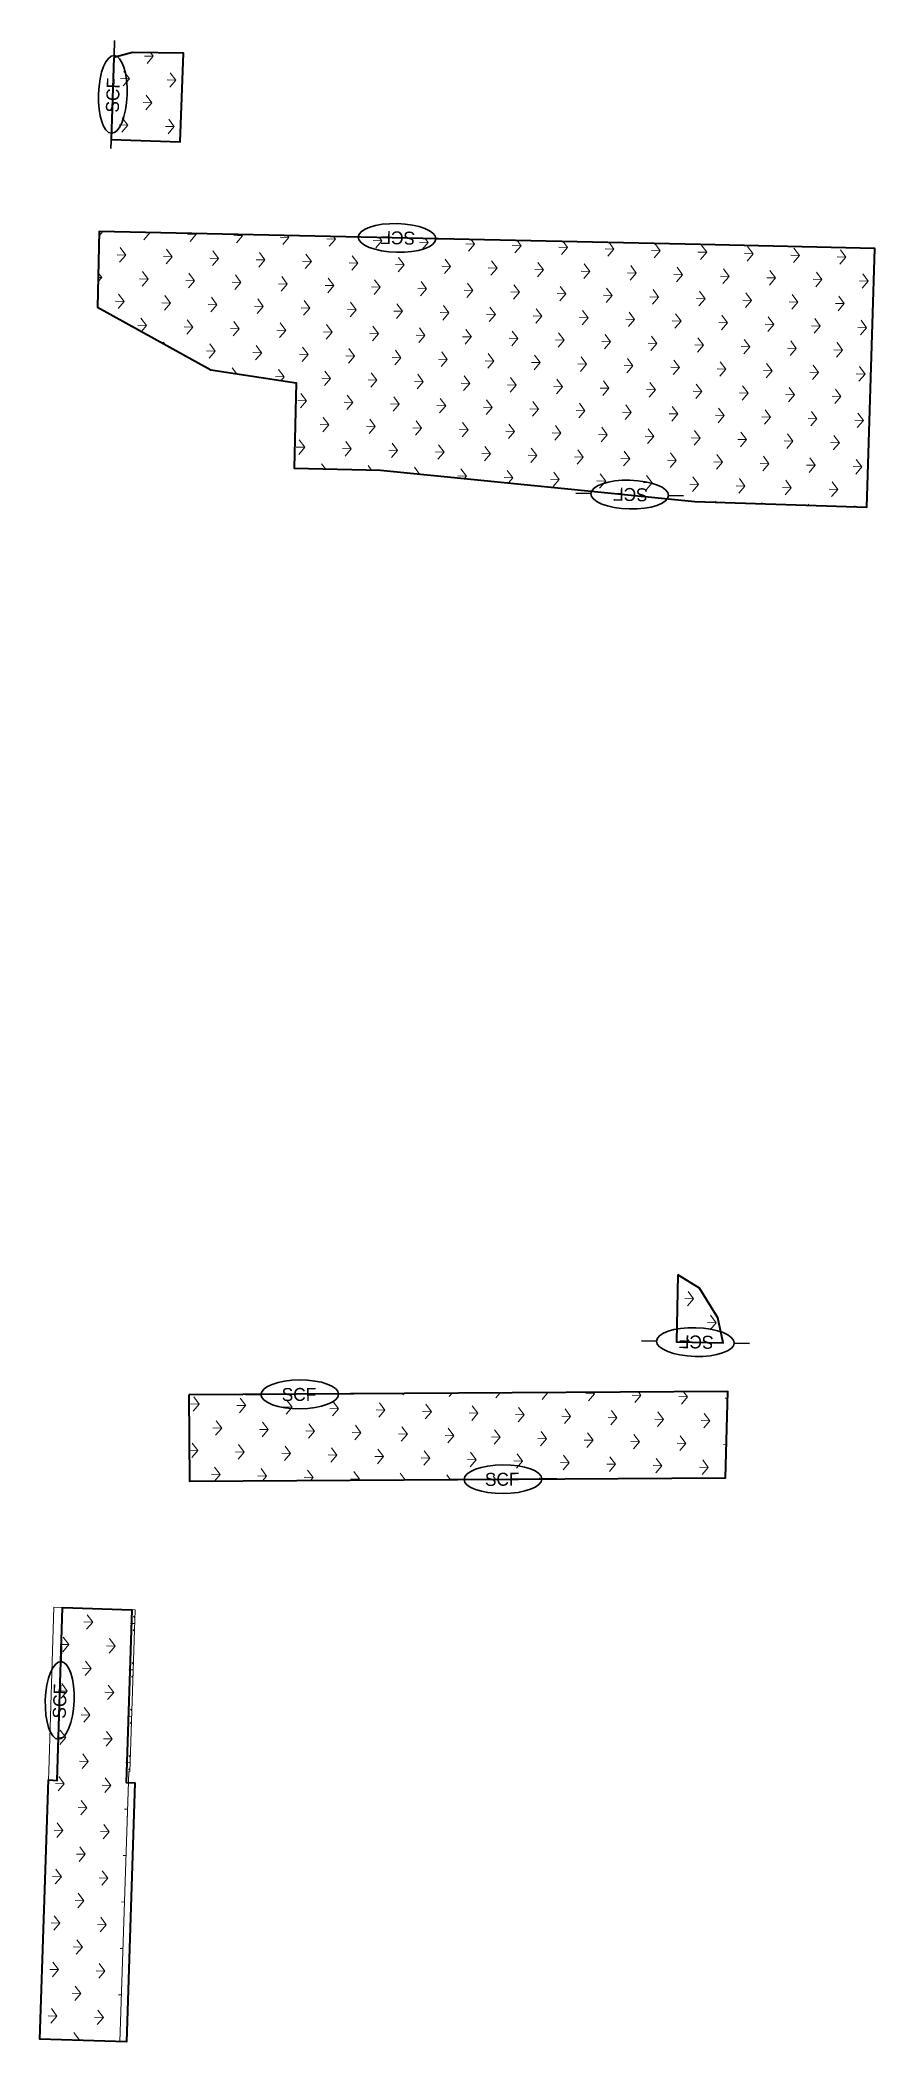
# Model space of a CAD drawing. Extents: x 2536944 to 2538528, y 7112605 to 7129181.
# Drawn here: x 2538325.1 to 2538421.8, y 7124924.9 to 7125156.5 of the extents above; entities that cross this region are included whole.
import ezdxf

# ---------------------------------------------------------------- set-up
doc = ezdxf.new("R2010")
doc.units = 0
doc.header["$MEASUREMENT"] = 0
for name, color, linetype, lineweight in [('C-SW3P-BSOD-14', 7, 'Continuous', 13), ('C-SW3P-BSOD-SS07', 7, 'Continuous', 0), ('C-SW3P-SCFN-14', 7, 'Continuous', 40), ('C-SW3P-SCFN-SS07', 7, 'Continuous', 30)]:
    doc.layers.add(name, color=color, linetype=linetype, lineweight=lineweight)
doc.styles.add('L80', font='simplex.shx', dxfattribs={"height": 0.006667})

# ---------------------------------------------------------------- blocks, each defined once
blk = doc.blocks.new('*U114')
at = {"layer": 'C-SW3P-SCFN-SS07', "lineweight": 30}
for p, q in [((0.12, 12.5), (0.09, 8.99)), ((-0.09, -8.99), (-0.12, -12.5))]:
    blk.add_line(p, q, dxfattribs=at)
blk.add_ellipse((0, 0), major_axis=(0.09, 8.99), ratio=0.369951, dxfattribs=at)
at = {"layer": 'C-SW3P-SCFN-SS07', "lineweight": 30, "insert": (-1.48, -0.18), "char_height": 3, "width": 189.6979, "attachment_point": 2, "rotation": 89.4432, "style": 'L80'}
blk.add_mtext('\\FBRIDGE.shx;SCF\\P ', dxfattribs=at)
blk = doc.blocks.new('*U115')
at = {"layer": 'C-SW3P-SCFN-SS07', "lineweight": 30}
for p, q in [((0.12, 12.5), (0.09, 8.99)), ((-0.09, -8.99), (-0.12, -12.5))]:
    blk.add_line(p, q, dxfattribs=at)
blk.add_ellipse((0, 0), major_axis=(0.09, 8.99), ratio=0.369951, dxfattribs=at)
at = {"layer": 'C-SW3P-SCFN-SS07', "lineweight": 30, "insert": (-1.48, -0.18), "char_height": 3, "width": 189.6979, "attachment_point": 2, "rotation": 89.4432, "style": 'L80'}
blk.add_mtext('\\FBRIDGE.shx;SCF\\P ', dxfattribs=at)
blk = doc.blocks.new('*U126')
at = {"layer": 'C-SW3P-SCFN-14', "lineweight": 30}
for p, q in [((0.12, 12.5), (0.09, 8.99)), ((-0.09, -8.99), (-0.12, -12.5))]:
    blk.add_line(p, q, dxfattribs=at)
blk.add_ellipse((0, 0), major_axis=(0.09, 8.99), ratio=0.369951, dxfattribs=at)
at = {"layer": 'C-SW3P-SCFN-14', "lineweight": 30, "insert": (-1.48, -0.18), "char_height": 3, "width": 189.6979, "attachment_point": 2, "rotation": 89.4432, "style": 'L80'}
blk.add_mtext('\\FBRIDGE.shx;SCF\\P ', dxfattribs=at)
blk = doc.blocks.new('*U127')
at = {"layer": 'C-SW3P-SCFN-14', "lineweight": 30}
for p, q in [((0.12, 12.5), (0.09, 8.99)), ((-0.09, -8.99), (-0.12, -12.5))]:
    blk.add_line(p, q, dxfattribs=at)
blk.add_ellipse((0, 0), major_axis=(0.09, 8.99), ratio=0.369951, dxfattribs=at)
at = {"layer": 'C-SW3P-SCFN-14', "lineweight": 30, "insert": (-1.48, -0.18), "char_height": 3, "width": 189.6979, "attachment_point": 2, "rotation": 89.4432, "style": 'L80'}
blk.add_mtext('\\FBRIDGE.shx;SCF\\P ', dxfattribs=at)
blk = doc.blocks.new('*U128')
at = {"layer": 'C-SW3P-SCFN-14', "lineweight": 30}
for p, q in [((0.12, 12.5), (0.09, 8.99)), ((-0.09, -8.99), (-0.12, -12.5))]:
    blk.add_line(p, q, dxfattribs=at)
blk.add_ellipse((0, 0), major_axis=(0.09, 8.99), ratio=0.369951, dxfattribs=at)
at = {"layer": 'C-SW3P-SCFN-14', "lineweight": 30, "insert": (-1.48, -0.18), "char_height": 3, "width": 189.6979, "attachment_point": 2, "rotation": 89.4432, "style": 'L80'}
blk.add_mtext('\\FBRIDGE.shx;SCF\\P ', dxfattribs=at)
blk = doc.blocks.new('*U129')
at = {"layer": 'C-SW3P-SCFN-14', "lineweight": 30}
for p, q in [((0.12, 12.5), (0.09, 8.99)), ((-0.09, -8.99), (-0.12, -12.5))]:
    blk.add_line(p, q, dxfattribs=at)
blk.add_ellipse((0, 0), major_axis=(0.09, 8.99), ratio=0.369951, dxfattribs=at)
at = {"layer": 'C-SW3P-SCFN-14', "lineweight": 30, "insert": (-1.48, -0.18), "char_height": 3, "width": 189.6979, "attachment_point": 2, "rotation": 89.4432, "style": 'L80'}
blk.add_mtext('\\FBRIDGE.shx;SCF\\P ', dxfattribs=at)
blk = doc.blocks.new('*U130')
at = {"layer": 'C-SW3P-SCFN-14', "lineweight": 30}
for p, q in [((0.12, 12.5), (0.09, 8.99)), ((-0.09, -8.99), (-0.12, -12.5))]:
    blk.add_line(p, q, dxfattribs=at)
blk.add_ellipse((0, 0), major_axis=(0.09, 8.99), ratio=0.369951, dxfattribs=at)
at = {"layer": 'C-SW3P-SCFN-14', "lineweight": 30, "insert": (-1.48, -0.18), "char_height": 3, "width": 189.6979, "attachment_point": 2, "rotation": 89.4432, "style": 'L80'}
blk.add_mtext('\\FBRIDGE.shx;SCF\\P ', dxfattribs=at)

msp = doc.modelspace()

# ---------------------------------------------------------------- hatches: boundary and pattern name
at = {"layer": 'C-SW3P-BSOD-14', "lineweight": 13}
h = msp.add_hatch(dxfattribs=at)
h.set_pattern_fill('GRASS', color=256, style=0)
h.set_pattern_definition([(-1.825, (2538328.719, 7125141.495), (5.202, -5.5445), [1.008, -4.368]), (126.835, (2538329.7265, 7125141.4629), (15.435013, -22.0067), [1.0757, -33.34747]), (229.5153, (2538329.7265, 7125141.4629), (-16.804627, -20.979488), [1.0757, -33.34747]), (126.835, (2538332.3275, 7125138.6907), (15.435013, -22.0067), [1.0757, -33.34747]), (-1.825, (2538331.491, 7125144.096), (5.202, -5.5445), [1.008, -4.368]), (229.515, (2538332.4987, 7125144.0639), (-16.804627, -20.97949), [1.0757, -33.3475])])
h.paths.add_polyline_path([(2538333.36, 7125145.03), (2538333.67, 7125154.52), (2538335.82, 7125155.1), (2538341.72, 7125155.02), (2538341.35, 7125144.77)])
h = msp.add_hatch(dxfattribs=at)
h.set_pattern_fill('GRASS', color=256, style=0)
h.set_pattern_definition([(-2.02, (2538365.8697, 7125119.787), (5.18313, -5.5622), [1.008, -4.368]), (126.6395, (2538366.8771, 7125119.75145), (15.359869, -22.059212), [1.07572, -33.34747]), (229.3199, (2538366.8771, 7125119.75145), (-16.87608, -20.922053), [1.07572, -33.34747]), (126.6395, (2538369.4686, 7125116.97036), (15.359869, -22.059212), [1.07572, -33.34747]), (-2.02, (2538368.651, 7125122.3786), (5.18313, -5.5622), [1.008, -4.368]), (229.3199, (2538369.65816, 7125122.343), (-16.87608, -20.922053), [1.07572, -33.34747])])
h.paths.add_polyline_path([(2538354.77, 7125116.88), (2538354.54, 7125106.98), (2538364.54, 7125106.76), (2538400.92, 7125103.12), (2538420.82, 7125102.49), (2538421.77, 7125132.41), (2538401.58, 7125132.86), (2538331.97, 7125134.39), (2538331.77, 7125125.63), (2538344.87, 7125118.38)])
at = {"layer": 'C-SW3P-BSOD-14'}
h = msp.add_hatch(dxfattribs=at)
h.set_pattern_fill('GRASS', color=256, style=0)
h.set_pattern_definition([(-1.825, (2538394.3826, 7125011.047), (5.202, -5.5445), [1.008, -4.368]), (126.835, (2538395.3901, 7125011.0147), (15.43501, -22.0067), [1.0757, -33.3475]), (229.515, (2538395.3901, 7125011.0147), (-16.80463, -20.97949), [1.0757, -33.3475]), (126.835, (2538397.9912, 7125008.2424), (15.43501, -22.0067), [1.0757, -33.3475]), (-1.825, (2538397.155, 7125013.648), (5.202, -5.5445), [1.008, -4.368]), (229.515, (2538398.1624, 7125013.6157), (-16.80463, -20.97949), [1.0757, -33.3475])])
h.paths.add_polyline_path([(2538398.96, 7125013.62), (2538398.78, 7125005.89), (2538404.18, 7125005.77), (2538403.59, 7125008.65), (2538401.44, 7125012.09)])
at = {"layer": 'C-SW3P-BSOD-14', "lineweight": 13}
h = msp.add_hatch(dxfattribs=at)
h.set_pattern_fill('GRASS', color=256, style=0)
h.set_pattern_definition([(-1.825, (2538318.4183, 7124941.5584), (5.2021, -5.5445), [1.008, -4.368]), (126.835, (2538319.4258, 7124941.5263), (15.435013, -22.006699), [1.07572, -33.34747]), (229.5153, (2538319.4258, 7124941.5263), (-16.804627, -20.979488), [1.07572, -33.34747]), (126.835, (2538322.0268, 7124938.754), (15.435013, -22.006699), [1.07572, -33.34747]), (-1.825, (2538321.1905, 7124944.1594), (5.2021, -5.5445), [1.008, -4.368]), (229.5153, (2538322.198, 7124944.1273), (-16.804627, -20.979488), [1.07572, -33.34747])])
h.paths.add_polyline_path([(2538336.13, 7124974.85), (2538335.51, 7124956.13), (2538335.39, 7124956.14), (2538334.36, 7124924.88), (2538325.11, 7124925.18), (2538326.1, 7124955.17), (2538326.15, 7124956.21), (2538326.73, 7124975.16)])
at = {"layer": 'C-SW3P-BSOD-SS07', "lineweight": 13}
h = msp.add_hatch(dxfattribs=at)
h.set_pattern_fill('GRASS', color=256, style=0)
h.set_pattern_definition([(-1.882, (2538371.6373, 7124984.2836), (5.1965, -5.5497), [1.008, -4.368]), (126.7776, (2538372.6448, 7124984.2505), (15.413016, -22.02211), [1.07572, -33.34747]), (229.458, (2538372.6448, 7124984.2505), (-16.825581, -20.962686), [1.07572, -33.34747]), (126.7776, (2538375.24304, 7124981.4756), (15.413016, -22.02211), [1.07572, -33.34747]), (-1.882, (2538374.412, 7124986.882), (5.1965, -5.5497), [1.008, -4.368]), (229.458, (2538375.4196, 7124986.8487), (-16.825581, -20.962686), [1.07572, -33.34747])])
h.paths.add_polyline_path([(2538342.43, 7124989.75), (2538404.46, 7124990.13), (2538404.73, 7125000.14), (2538342.36, 7124999.75)])

# ---------------------------------------------------------------- linework, layer by layer
at = {"layer": 'C-SW3P-BSOD-14', "lineweight": 13, "flags": 128}
for points in [[(2538333.36, 7125145.03), (2538333.67, 7125154.52), (2538335.82, 7125155.1), (2538341.72, 7125155.02), (2538341.35, 7125144.77)], [(2538354.77, 7125116.88), (2538354.54, 7125106.98), (2538364.54, 7125106.76), (2538400.92, 7125103.12), (2538420.82, 7125102.49), (2538421.77, 7125132.41), (2538401.58, 7125132.86), (2538331.97, 7125134.39), (2538331.77, 7125125.63), (2538344.87, 7125118.38)], [(2538336.13, 7124974.85), (2538335.51, 7124956.13), (2538335.39, 7124956.14), (2538334.36, 7124924.88), (2538325.11, 7124925.18), (2538326.1, 7124955.17), (2538326.15, 7124956.21), (2538326.73, 7124975.16)]]:
    msp.add_lwpolyline(points, close=True, dxfattribs=at)
at = {"layer": 'C-SW3P-BSOD-14', "flags": 128}
msp.add_lwpolyline([(2538398.96, 7125013.62), (2538398.78, 7125005.89), (2538404.18, 7125005.77), (2538403.59, 7125008.65), (2538401.44, 7125012.09)], close=True, dxfattribs=at)
at = {"layer": 'C-SW3P-BSOD-SS07', "lineweight": 13, "flags": 128}
msp.add_lwpolyline([(2538342.43, 7124989.75), (2538404.46, 7124990.13), (2538404.73, 7125000.14), (2538342.36, 7124999.75)], close=True, dxfattribs=at)
at = {"layer": 'C-SW3P-SCFN-14', "flags": 128}
for points in [[(2538333.67, 7125154.52), (2538333.36, 7125145.03), (2538341.35, 7125144.77), (2538341.72, 7125155.02), (2538335.82, 7125155.1)], [(2538400.92, 7125103.12), (2538420.82, 7125102.49), (2538421.77, 7125132.41), (2538401.58, 7125132.86), (2538331.97, 7125134.39), (2538331.77, 7125125.63), (2538344.87, 7125118.38), (2538354.77, 7125116.88), (2538354.54, 7125106.98), (2538364.54, 7125106.76)], [(2538398.96, 7125013.62), (2538398.78, 7125005.89), (2538404.18, 7125005.77), (2538403.59, 7125008.65), (2538401.44, 7125012.09)]]:
    msp.add_lwpolyline(points, close=True, dxfattribs=at)
msp.add_lwpolyline([(2538327.76, 7124975.12), (2538335.76, 7124974.86), (2538335.1, 7124954.87), (2538336.1, 7124954.84), (2538335.11, 7124924.85), (2538325.11, 7124925.18), (2538326.1, 7124955.17), (2538327.1, 7124955.13), (2538327.72, 7124975.12)], dxfattribs=at)
at = {"layer": 'C-SW3P-SCFN-SS07', "lineweight": 40, "flags": 128}
msp.add_lwpolyline([(2538342.36, 7124999.75), (2538342.43, 7124989.75), (2538404.46, 7124990.13), (2538404.73, 7125000.14)], close=True, dxfattribs=at)

# ---------------------------------------------------------------- block references
at = {"layer": 'C-SW3P-SCFN-14', "lineweight": 30, "xscale": 0.5, "yscale": 0.5, "zscale": 0.5}
for name, p, rotation in [('*U128', (2538333.54, 7125150.24), 358.5787002465979), ('*U126', (2538366.44, 7125133.63), 89.17569630669847), ('*U127', (2538393.37, 7125103.93), 89.17569630669847), ('*U130', (2538400.98, 7125005.85), 89.17569630669847), ('*U129', (2538327.39, 7124964.38), 358.5787002465979)]:
    msp.add_blockref(name, p, dxfattribs=dict(at, rotation=rotation))
at = {"layer": 'C-SW3P-SCFN-SS07', "lineweight": 30, "xscale": 0.5, "yscale": 0.5, "zscale": 0.5, "rotation": 270.9366142993805}
for name, p in [('*U115', (2538355.19, 7124999.8)), ('*U114', (2538378.71, 7124989.98))]:
    msp.add_blockref(name, p, dxfattribs=at)

doc.saveas('drawing.dxf')
